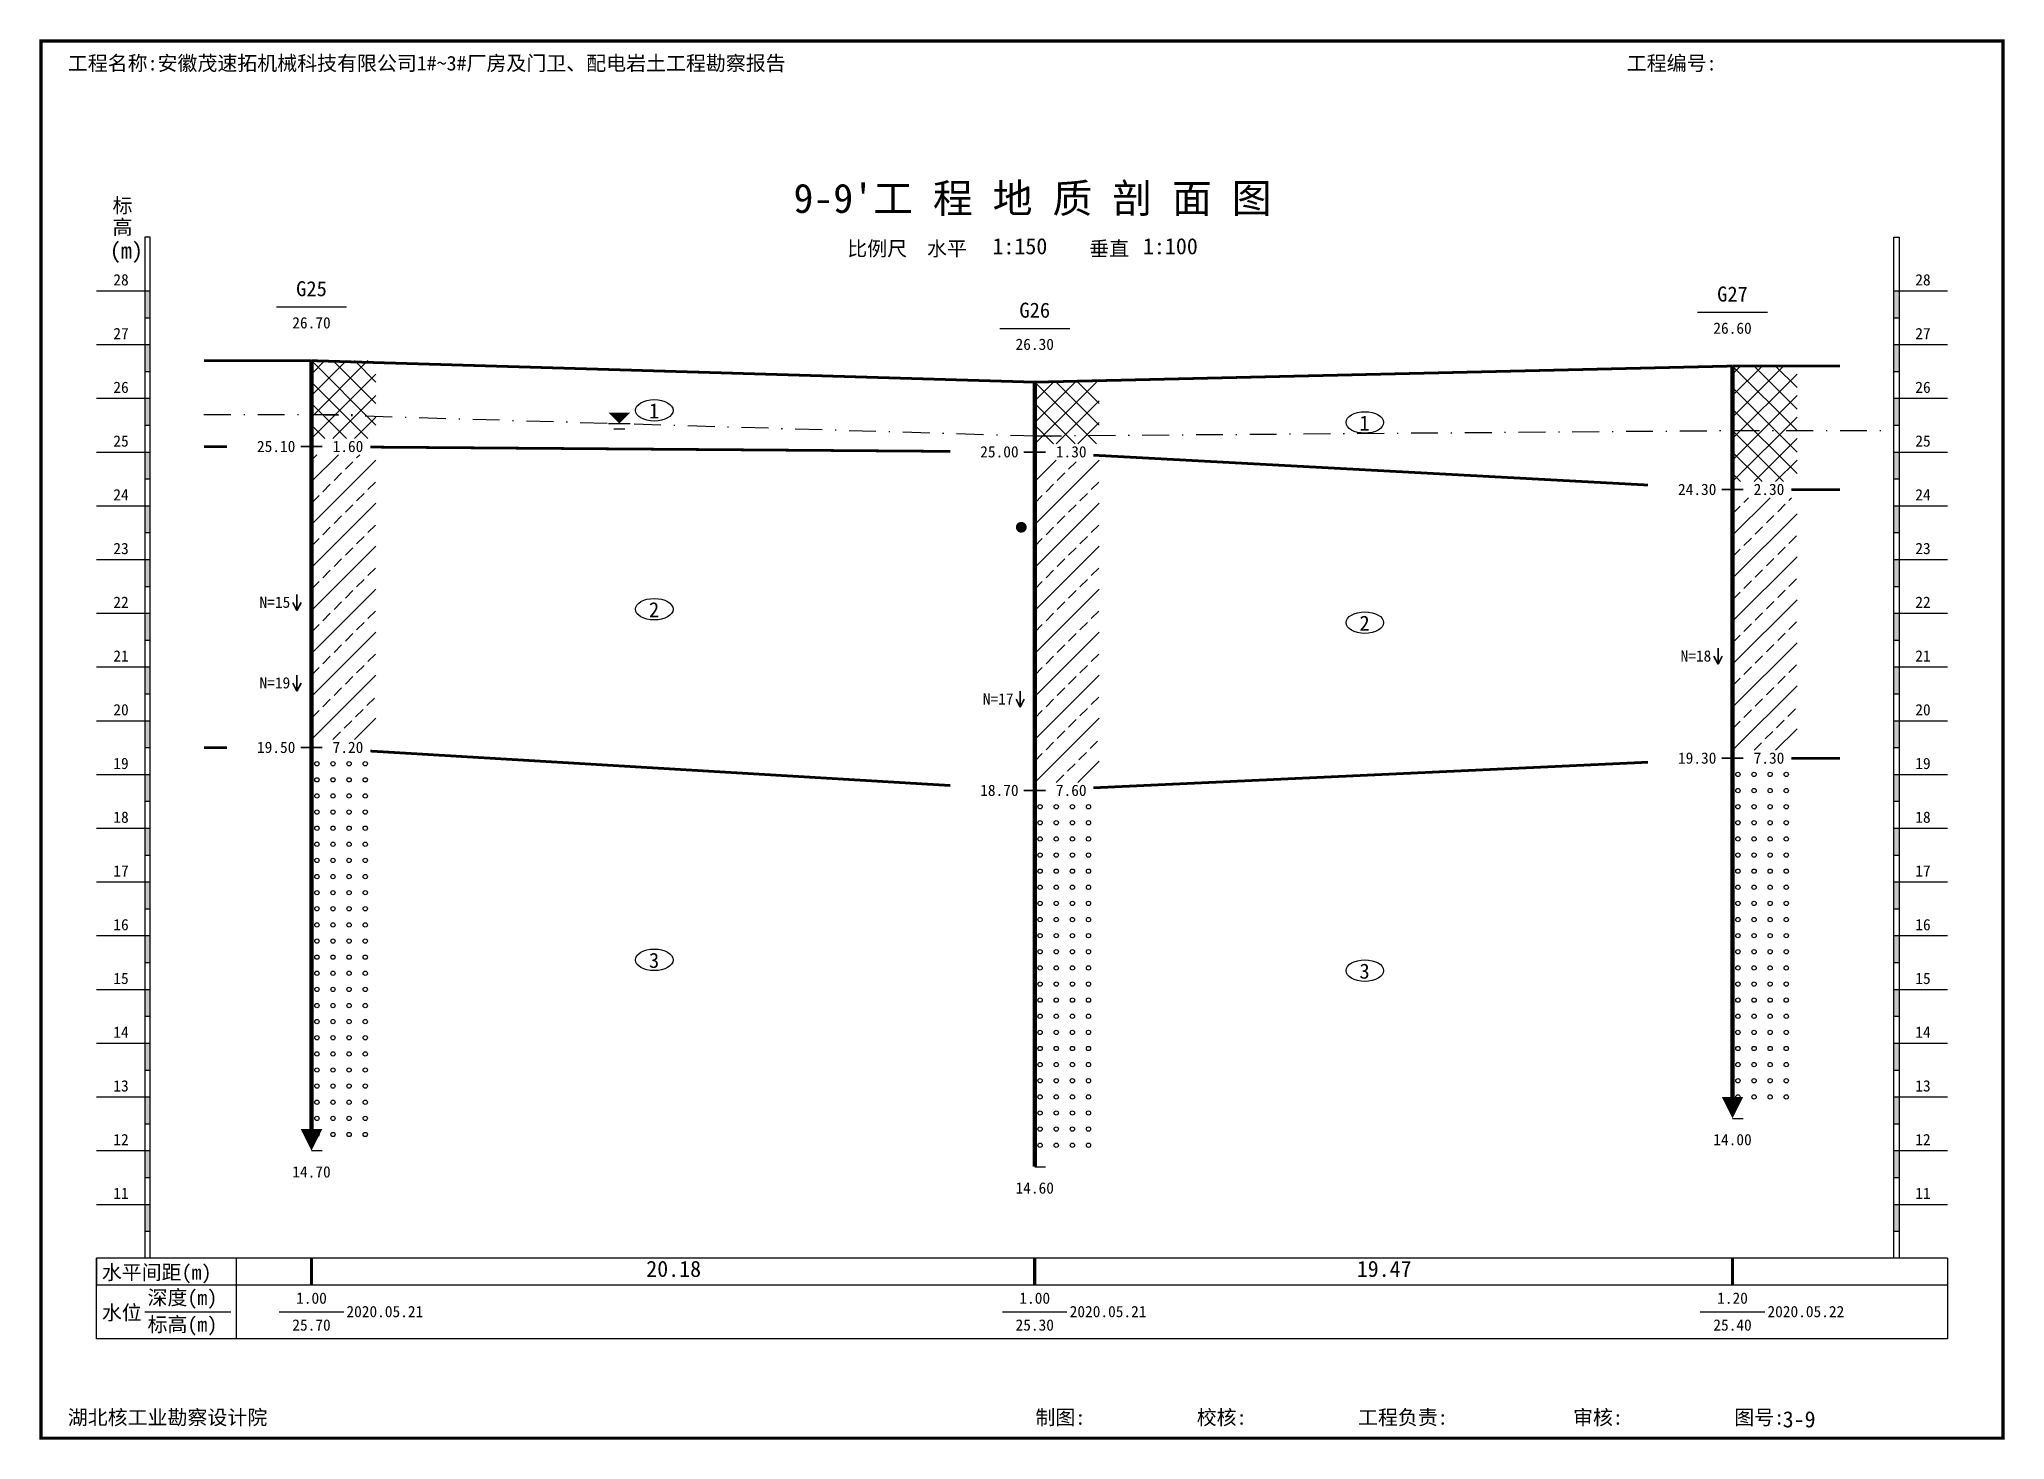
# Model space of a CAD drawing. Extents: x 2025205 to 2402328, y -557483 to 329036.
# Drawn here: x 2363283 to 2366939, y 274556 to 277162 of the extents above; entities that cross this region are included whole.
import ezdxf
from ezdxf.enums import TextEntityAlignment as Align

# ---------------------------------------------------------------- set-up
doc = ezdxf.new("R2010")
doc.units = 0
doc.header["$LTSCALE"] = 1500
doc.header["$MEASUREMENT"] = 0
for name, color, linetype in [('1', 7, 'Continuous'), ('10', 7, 'Continuous'), ('3', 4, 'Continuous')]:
    doc.layers.add(name, color=color, linetype=linetype)
doc.layers.add('2', color=7, linetype='Continuous', lineweight=35, true_color=0x555555)
doc.styles.add('黑体', font='simhei.ttf', dxfattribs={"width": 0.6})

msp = doc.modelspace()

# ---------------------------------------------------------------- texts
at = {"layer": '1', "style": '黑体'}
for s, height, p in [('工程名称:安徽茂速拓机械科技有限公司1#~3#厂房及门卫、配电岩土工程勘察报告', 27.2, (2363336.1, 277104.1)), ('工程编号:', 27.2, (2366236.1, 277104.1)), ('标', 27.2, (2363419.4, 276839.1)), ("9-9'工 程 地 质 剖 面 图", 54.4, (2364686.1, 276839.1)), ('高', 27.2, (2363419.4, 276799.1)), ('(m)', 30, (2363414.4, 276754.1)), ('比例尺  水平', 27.2, (2364786.1, 276759.1)), ('1:150', 30, (2365056.1, 276762.1)), ('垂直', 27.2, (2365236.1, 276759.1)), ('1:100', 30, (2365336.1, 276762.1)), ('28', 21, (2366772.8, 276704.1)), ('27', 21, (2366772.8, 276604.1)), ('26', 21, (2366772.8, 276504.1)), ('25', 21, (2366772.8, 276404.1)), ('24', 21, (2366772.8, 276304.1)), ('23', 21, (2366772.8, 276204.1)), ('22', 21, (2366772.8, 276104.1)), ('21', 21, (2366772.8, 276004.1)), ('20', 21, (2366772.8, 275904.1)), ('19', 21, (2366772.8, 275804.1)), ('18', 21, (2366772.8, 275704.1)), ('17', 21, (2366772.8, 275604.1)), ('16', 21, (2366772.8, 275504.1)), ('15', 21, (2366772.8, 275404.1)), ('14', 21, (2366772.8, 275304.1)), ('13', 21, (2366772.8, 275204.1)), ('12', 21, (2366772.8, 275104.1)), ('11', 21, (2366772.8, 275004.1)), ('水平间距(m)', 27.2, (2363399.4, 274854.1)), ('20.18', 30, (2364412.1, 274859.1)), ('19.47', 30, (2365733.8, 274859.1)), ('深度(m)', 27.2, (2363484.4, 274807.1)), ('水位', 27.2, (2363399.4, 274779.1)), ('标高(m)', 27.2, (2363484.4, 274757.1)), ('2020.05.21', 21, (2363854.4, 274784.1)), ('2020.05.21', 21, (2365199.8, 274784.1)), ('2020.05.22', 21, (2366497.8, 274784.1)), ('湖北核工业勘察设计院', 27.2, (2363336.1, 274584.1)), ('制图:', 27.2, (2365136.1, 274584.1)), ('校核:', 27.2, (2365436.1, 274584.1)), ('工程负责:', 27.2, (2365736.1, 274584.1)), ('审核:', 27.2, (2366136.1, 274584.1)), ('图号:', 27.2, (2366436.1, 274584.1)), ('3-9', 30, (2366526.1, 274579.1))]:
    msp.add_text(s, height=height, dxfattribs=at).set_placement(p)
for s, p in [('28', (2363449.4, 276704.1)), ('27', (2363449.4, 276604.1)), ('26', (2363449.4, 276504.1)), ('25', (2363449.4, 276404.1)), ('24', (2363449.4, 276304.1)), ('23', (2363449.4, 276204.1)), ('22', (2363449.4, 276104.1)), ('21', (2363449.4, 276004.1)), ('20', (2363449.4, 275904.1)), ('19', (2363449.4, 275804.1)), ('18', (2363449.4, 275704.1)), ('17', (2363449.4, 275604.1)), ('16', (2363449.4, 275504.1)), ('15', (2363449.4, 275404.1)), ('14', (2363449.4, 275304.1)), ('13', (2363449.4, 275204.1)), ('12', (2363449.4, 275104.1)), ('11', (2363449.4, 275004.1))]:
    msp.add_text(s, height=21, dxfattribs=at).set_placement(p, align=Align.RIGHT)
for s, height, p in [('G25', 28, (2363789.4, 276684.1)), ('G27', 28, (2366432.8, 276674.1)), ('G26', 28, (2365134.8, 276644.1)), ('26.70', 21, (2363789.4, 276624.1)), ('26.60', 21, (2366432.8, 276614.1)), ('26.30', 21, (2365134.8, 276584.1)), ('14.00', 21, (2366432.8, 275104.1)), ('14.70', 21, (2363789.4, 275044.1)), ('14.60', 21, (2365134.8, 275014.1)), ('1.00', 21, (2363789.4, 274809.1)), ('1.00', 21, (2365134.8, 274809.1)), ('1.20', 21, (2366432.8, 274809.1)), ('25.70', 21, (2363789.4, 274759.1)), ('25.30', 21, (2365134.8, 274759.1)), ('25.40', 21, (2366432.8, 274759.1))]:
    msp.add_text(s, height=height, dxfattribs=at).set_placement(p, align=Align.CENTER)
at = {"layer": '2', "style": '黑体'}
for s, p in [('25.10', (2363759.4, 276394.1)), ('25.00', (2365104.8, 276384.1)), ('24.30', (2366402.8, 276314.1)), ('N=15', (2363749.9, 276104.1)), ('N=18', (2366393.3, 276004.1)), ('N=19', (2363749.9, 275954.1)), ('N=17', (2365095.3, 275924.1)), ('19.50', (2363759.4, 275834.1)), ('19.30', (2366402.8, 275814.1)), ('18.70', (2365104.8, 275754.1))]:
    msp.add_text(s, height=21, dxfattribs=at).set_placement(p, align=Align.RIGHT)
for s, p in [(' 1.60', (2363814.4, 276394.1)), (' 1.30', (2365159.8, 276384.1)), (' 2.30', (2366457.8, 276314.1)), (' 7.20', (2363814.4, 275834.1)), (' 7.30', (2366457.8, 275814.1)), (' 7.60', (2365159.8, 275754.1))]:
    msp.add_text(s, height=21, dxfattribs=at).set_placement(p)
at = {"layer": '3', "style": '黑体'}
for s, p in [('1', (2364417.1, 276456.6)), ('1', (2365738.8, 276434.1)), ('2', (2364417.1, 276086.6)), ('2', (2365738.8, 276061.6)), ('3', (2364417.1, 275434.1)), ('3', (2365738.8, 275414.1))]:
    msp.add_text(s, height=28, dxfattribs=at).set_placement(p)

# ---------------------------------------------------------------- linework, layer by layer
for p, q in [((2363789.4, 276459.1), (2363894.4, 276564.1)), ((2363789.4, 276499.1), (2363854.4, 276564.1)), ((2363789.4, 276539.1), (2363814.4, 276564.1)), ((2363789.4, 276564.1), (2363909.4, 276444.1)), ((2363829.4, 276564.1), (2363909.4, 276484.1)), ((2363869.4, 276564.1), (2363909.4, 276524.1)), ((2366432.8, 276459.1), (2366527.8, 276554.1)), ((2366432.8, 276499.1), (2366487.8, 276554.1)), ((2366432.8, 276539.1), (2366447.8, 276554.1)), ((2366432.8, 276554.1), (2366552.8, 276434.1)), ((2366472.8, 276554.1), (2366552.8, 276474.1)), ((2366512.8, 276554.1), (2366552.8, 276514.1)), ((2363789.4, 276419.1), (2363909.4, 276539.1)), ((2363789.4, 276524.1), (2363894.4, 276419.1)), ((2365134.8, 276409.1), (2365249.8, 276524.1)), ((2365134.8, 276449.1), (2365209.8, 276524.1)), ((2365134.8, 276489.1), (2365169.8, 276524.1)), ((2365134.8, 276524.1), (2365249.8, 276409.1)), ((2365174.8, 276524.1), (2365254.8, 276444.1)), ((2365214.8, 276524.1), (2365254.8, 276484.1)), ((2366432.8, 276419.1), (2366552.8, 276539.1)), ((2366432.8, 276514.1), (2366552.8, 276394.1)), ((2363789.4, 276484.1), (2363854.4, 276419.1)), ((2363829.4, 276419.1), (2363909.4, 276499.1)), ((2365134.8, 276484.1), (2365209.8, 276409.1)), ((2365174.8, 276409.1), (2365254.8, 276489.1)), ((2366432.8, 276379.1), (2366552.8, 276499.1)), ((2366432.8, 276474.1), (2366552.8, 276354.1)), ((2363789.4, 276444.1), (2363814.4, 276419.1)), ((2363869.4, 276419.1), (2363909.4, 276459.1)), ((2365134.8, 276444.1), (2365169.8, 276409.1)), ((2365214.8, 276409.1), (2365254.8, 276449.1)), ((2366432.8, 276339.1), (2366552.8, 276459.1)), ((2366432.8, 276434.1), (2366527.8, 276339.1)), ((2366432.8, 276394.1), (2366487.8, 276339.1)), ((2366472.8, 276339.1), (2366552.8, 276419.1)), ((2363789.4, 276379.1), (2363799.4, 276389.1)), ((2363789.4, 276339.1), (2363839.4, 276389.1)), ((2363789.4, 276259.1), (2363909.4, 276379.1)), ((2363852.4, 276362.1), (2363866.4, 276376.1)), ((2363873.4, 276383.1), (2363879.4, 276389.1)), ((2365134.8, 276259.1), (2365254.8, 276379.1)), ((2365134.8, 276339.1), (2365174.8, 276379.1)), ((2365197.8, 276362.1), (2365211.8, 276376.1)), ((2366512.8, 276339.1), (2366552.8, 276379.1)), ((2363810.4, 276320.1), (2363824.4, 276334.1)), ((2363831.4, 276341.1), (2363845.4, 276355.1)), ((2363894.4, 276324.1), (2363908.4, 276338.1)), ((2365155.8, 276320.1), (2365169.8, 276334.1)), ((2365176.8, 276341.1), (2365190.8, 276355.1)), ((2365239.8, 276324.1), (2365253.8, 276338.1)), ((2366432.8, 276354.1), (2366447.8, 276339.1)), ((2363789.4, 276299.1), (2363803.4, 276313.1)), ((2363789.4, 276179.1), (2363909.4, 276299.1)), ((2363852.4, 276282.1), (2363866.4, 276296.1)), ((2363873.4, 276303.1), (2363887.4, 276317.1)), ((2365134.8, 276299.1), (2365148.8, 276313.1)), ((2365134.8, 276179.1), (2365254.8, 276299.1)), ((2365197.8, 276282.1), (2365211.8, 276296.1)), ((2365218.8, 276303.1), (2365232.8, 276317.1)), ((2366432.8, 276239.1), (2366502.8, 276309.1)), ((2366432.8, 276279.1), (2366446.8, 276293.1)), ((2366453.8, 276300.1), (2366462.8, 276309.1)), ((2366516.8, 276283.1), (2366530.8, 276297.1)), ((2366537.8, 276304.1), (2366542.8, 276309.1)), ((2363810.4, 276240.1), (2363824.4, 276254.1)), ((2363831.4, 276261.1), (2363845.4, 276275.1)), ((2363894.4, 276244.1), (2363908.4, 276258.1)), ((2365155.8, 276240.1), (2365169.8, 276254.1)), ((2365176.8, 276261.1), (2365190.8, 276275.1)), ((2365239.8, 276244.1), (2365253.8, 276258.1)), ((2366432.8, 276159.1), (2366552.8, 276279.1)), ((2366474.8, 276241.1), (2366488.8, 276255.1)), ((2366495.8, 276262.1), (2366509.8, 276276.1)), ((2363789.4, 276219.1), (2363803.4, 276233.1)), ((2363789.4, 276099.1), (2363909.4, 276219.1)), ((2363852.4, 276202.1), (2363866.4, 276216.1)), ((2363873.4, 276223.1), (2363887.4, 276237.1)), ((2365134.8, 276219.1), (2365148.8, 276233.1)), ((2365134.8, 276099.1), (2365254.8, 276219.1)), ((2365197.8, 276202.1), (2365211.8, 276216.1)), ((2365218.8, 276223.1), (2365232.8, 276237.1)), ((2366432.8, 276199.1), (2366446.8, 276213.1)), ((2366453.8, 276220.1), (2366467.8, 276234.1)), ((2366516.8, 276203.1), (2366530.8, 276217.1)), ((2366537.8, 276224.1), (2366551.8, 276238.1)), ((2363831.4, 276181.1), (2363845.4, 276195.1)), ((2363894.4, 276164.1), (2363908.4, 276178.1)), ((2365176.8, 276181.1), (2365190.8, 276195.1)), ((2365239.8, 276164.1), (2365253.8, 276178.1)), ((2366432.8, 276079.1), (2366552.8, 276199.1)), ((2366474.8, 276161.1), (2366488.8, 276175.1)), ((2366495.8, 276182.1), (2366509.8, 276196.1)), ((2363789.4, 276139.1), (2363803.4, 276153.1)), ((2363789.4, 276019.1), (2363909.4, 276139.1)), ((2363810.4, 276160.1), (2363824.4, 276174.1)), ((2363873.4, 276143.1), (2363887.4, 276157.1)), ((2365134.8, 276139.1), (2365148.8, 276153.1)), ((2365134.8, 276019.1), (2365254.8, 276139.1)), ((2365155.8, 276160.1), (2365169.8, 276174.1)), ((2365218.8, 276143.1), (2365232.8, 276157.1)), ((2366453.8, 276140.1), (2366467.8, 276154.1)), ((2366537.8, 276144.1), (2366551.8, 276158.1)), ((2363831.4, 276101.1), (2363845.4, 276115.1)), ((2363852.4, 276122.1), (2363866.4, 276136.1)), ((2365176.8, 276101.1), (2365190.8, 276115.1)), ((2365197.8, 276122.1), (2365211.8, 276136.1)), ((2366432.8, 276119.1), (2366446.8, 276133.1)), ((2366432.8, 275999.1), (2366552.8, 276119.1)), ((2366495.8, 276102.1), (2366509.8, 276116.1)), ((2366516.8, 276123.1), (2366530.8, 276137.1)), ((2363789.4, 276059.1), (2363803.4, 276073.1)), ((2363810.4, 276080.1), (2363824.4, 276094.1)), ((2363873.4, 276063.1), (2363887.4, 276077.1)), ((2363894.4, 276084.1), (2363908.4, 276098.1)), ((2365134.8, 276059.1), (2365148.8, 276073.1)), ((2365155.8, 276080.1), (2365169.8, 276094.1)), ((2365218.8, 276063.1), (2365232.8, 276077.1)), ((2365239.8, 276084.1), (2365253.8, 276098.1)), ((2366453.8, 276060.1), (2366467.8, 276074.1)), ((2366474.8, 276081.1), (2366488.8, 276095.1)), ((2366537.8, 276064.1), (2366551.8, 276078.1)), ((2363789.4, 275939.1), (2363909.4, 276059.1)), ((2363831.4, 276021.1), (2363845.4, 276035.1)), ((2363852.4, 276042.1), (2363866.4, 276056.1)), ((2365134.8, 275939.1), (2365254.8, 276059.1)), ((2365176.8, 276021.1), (2365190.8, 276035.1)), ((2365197.8, 276042.1), (2365211.8, 276056.1)), ((2366432.8, 276039.1), (2366446.8, 276053.1)), ((2366432.8, 275919.1), (2366552.8, 276039.1)), ((2366495.8, 276022.1), (2366509.8, 276036.1)), ((2366516.8, 276043.1), (2366530.8, 276057.1)), ((2363789.4, 275979.1), (2363803.4, 275993.1)), ((2363810.4, 276000.1), (2363824.4, 276014.1)), ((2363873.4, 275983.1), (2363887.4, 275997.1)), ((2363894.4, 276004.1), (2363908.4, 276018.1)), ((2365134.8, 275979.1), (2365148.8, 275993.1)), ((2365155.8, 276000.1), (2365169.8, 276014.1)), ((2365218.8, 275983.1), (2365232.8, 275997.1)), ((2365239.8, 276004.1), (2365253.8, 276018.1)), ((2366453.8, 275980.1), (2366467.8, 275994.1)), ((2366474.8, 276001.1), (2366488.8, 276015.1)), ((2366537.8, 275984.1), (2366551.8, 275998.1)), ((2363789.4, 275859.1), (2363909.4, 275979.1)), ((2363831.4, 275941.1), (2363845.4, 275955.1)), ((2363852.4, 275962.1), (2363866.4, 275976.1)), ((2365134.8, 275859.1), (2365254.8, 275979.1)), ((2365176.8, 275941.1), (2365190.8, 275955.1)), ((2365197.8, 275962.1), (2365211.8, 275976.1)), ((2366432.8, 275959.1), (2366446.8, 275973.1)), ((2366432.8, 275839.1), (2366552.8, 275959.1)), ((2366495.8, 275942.1), (2366509.8, 275956.1)), ((2366516.8, 275963.1), (2366530.8, 275977.1)), ((2363810.4, 275920.1), (2363824.4, 275934.1)), ((2363892.4, 275922.1), (2363906.4, 275936.1)), ((2365155.8, 275920.1), (2365169.8, 275934.1)), ((2365239.8, 275924.1), (2365253.8, 275938.1)), ((2366474.8, 275921.1), (2366488.8, 275935.1)), ((2363789.4, 275899.1), (2363803.4, 275913.1)), ((2363850.4, 275880.1), (2363864.4, 275894.1)), ((2363869.4, 275859.1), (2363909.4, 275899.1)), ((2363871.4, 275901.1), (2363885.4, 275915.1)), ((2365134.8, 275899.1), (2365148.8, 275913.1)), ((2365134.8, 275779.1), (2365254.8, 275899.1)), ((2365197.8, 275882.1), (2365211.8, 275896.1)), ((2365218.8, 275903.1), (2365232.8, 275917.1)), ((2366432.8, 275879.1), (2366446.8, 275893.1)), ((2366453.8, 275900.1), (2366467.8, 275914.1)), ((2366514.8, 275881.1), (2366528.8, 275895.1)), ((2366535.8, 275902.1), (2366549.8, 275916.1)), ((2363829.4, 275859.1), (2363843.4, 275873.1)), ((2365155.8, 275840.1), (2365169.8, 275854.1)), ((2365176.8, 275861.1), (2365190.8, 275875.1)), ((2365237.8, 275842.1), (2365251.8, 275856.1)), ((2366472.8, 275839.1), (2366486.8, 275853.1)), ((2366493.8, 275860.1), (2366507.8, 275874.1)), ((2366512.8, 275839.1), (2366552.8, 275879.1)), ((2365134.8, 275819.1), (2365148.8, 275833.1)), ((2365195.8, 275800.1), (2365209.8, 275814.1)), ((2365214.8, 275779.1), (2365254.8, 275819.1)), ((2365216.8, 275821.1), (2365230.8, 275835.1)), ((2365174.8, 275779.1), (2365188.8, 275793.1))]:
    msp.add_line(p, q)
for centre in [(2363799.4, 275814.1), (2363829.4, 275814.1), (2363859.4, 275814.1), (2363889.4, 275814.1), (2363799.4, 275784.1), (2363829.4, 275784.1), (2363859.4, 275784.1), (2363889.4, 275784.1), (2366442.8, 275794.1), (2366472.8, 275794.1), (2366502.8, 275794.1), (2366532.8, 275794.1), (2363799.4, 275754.1), (2363829.4, 275754.1), (2363859.4, 275754.1), (2363889.4, 275754.1), (2365144.8, 275734.1), (2365174.8, 275734.1), (2365204.8, 275734.1), (2365234.8, 275734.1), (2366442.8, 275764.1), (2366442.8, 275734.1), (2366472.8, 275764.1), (2366472.8, 275734.1), (2366502.8, 275764.1), (2366502.8, 275734.1), (2366532.8, 275764.1), (2366532.8, 275734.1), (2363799.4, 275724.1), (2363829.4, 275724.1), (2363859.4, 275724.1), (2363889.4, 275724.1), (2365144.8, 275704.1), (2365174.8, 275704.1), (2365204.8, 275704.1), (2365234.8, 275704.1), (2366442.8, 275704.1), (2366472.8, 275704.1), (2366502.8, 275704.1), (2366532.8, 275704.1), (2363799.4, 275694.1), (2363799.4, 275664.1), (2363829.4, 275694.1), (2363829.4, 275664.1), (2363859.4, 275694.1), (2363859.4, 275664.1), (2363889.4, 275694.1), (2363889.4, 275664.1), (2365144.8, 275674.1), (2365174.8, 275674.1), (2365204.8, 275674.1), (2365234.8, 275674.1), (2366442.8, 275674.1), (2366472.8, 275674.1), (2366502.8, 275674.1), (2366532.8, 275674.1), (2363799.4, 275634.1), (2363829.4, 275634.1), (2363859.4, 275634.1), (2363889.4, 275634.1), (2365144.8, 275644.1), (2365174.8, 275644.1), (2365204.8, 275644.1), (2365234.8, 275644.1), (2366442.8, 275644.1), (2366472.8, 275644.1), (2366502.8, 275644.1), (2366532.8, 275644.1), (2363799.4, 275604.1), (2363829.4, 275604.1), (2363859.4, 275604.1), (2363889.4, 275604.1), (2365144.8, 275614.1), (2365174.8, 275614.1), (2365204.8, 275614.1), (2365234.8, 275614.1), (2366442.8, 275614.1), (2366472.8, 275614.1), (2366502.8, 275614.1), (2366532.8, 275614.1), (2363799.4, 275574.1), (2363829.4, 275574.1), (2363859.4, 275574.1), (2363889.4, 275574.1), (2365144.8, 275584.1), (2365144.8, 275554.1), (2365174.8, 275584.1), (2365174.8, 275554.1), (2365204.8, 275584.1), (2365204.8, 275554.1), (2365234.8, 275584.1), (2365234.8, 275554.1), (2366442.8, 275584.1), (2366442.8, 275554.1), (2366472.8, 275584.1), (2366472.8, 275554.1), (2366502.8, 275584.1), (2366502.8, 275554.1), (2366532.8, 275584.1), (2366532.8, 275554.1), (2363799.4, 275544.1), (2363799.4, 275514.1), (2363829.4, 275544.1), (2363829.4, 275514.1), (2363859.4, 275544.1), (2363859.4, 275514.1), (2363889.4, 275544.1), (2363889.4, 275514.1), (2365144.8, 275524.1), (2365174.8, 275524.1), (2365204.8, 275524.1), (2365234.8, 275524.1), (2366442.8, 275524.1), (2366472.8, 275524.1), (2366502.8, 275524.1), (2366532.8, 275524.1), (2363799.4, 275484.1), (2363829.4, 275484.1), (2363859.4, 275484.1), (2363889.4, 275484.1), (2365144.8, 275494.1), (2365174.8, 275494.1), (2365204.8, 275494.1), (2365234.8, 275494.1), (2366442.8, 275494.1), (2366472.8, 275494.1), (2366502.8, 275494.1), (2366532.8, 275494.1), (2363799.4, 275454.1), (2363829.4, 275454.1), (2363859.4, 275454.1), (2363889.4, 275454.1), (2365144.8, 275464.1), (2365174.8, 275464.1), (2365204.8, 275464.1), (2365234.8, 275464.1), (2366442.8, 275464.1), (2366472.8, 275464.1), (2366502.8, 275464.1), (2366532.8, 275464.1), (2363799.4, 275424.1), (2363829.4, 275424.1), (2363859.4, 275424.1), (2363889.4, 275424.1), (2365144.8, 275434.1), (2365144.8, 275404.1), (2365174.8, 275434.1), (2365174.8, 275404.1), (2365204.8, 275434.1), (2365204.8, 275404.1), (2365234.8, 275434.1), (2365234.8, 275404.1), (2366442.8, 275434.1), (2366442.8, 275404.1), (2366472.8, 275434.1), (2366472.8, 275404.1), (2366502.8, 275434.1), (2366502.8, 275404.1), (2366532.8, 275434.1), (2366532.8, 275404.1), (2363799.4, 275394.1), (2363829.4, 275394.1), (2363859.4, 275394.1), (2363889.4, 275394.1), (2365144.8, 275374.1), (2365174.8, 275374.1), (2365204.8, 275374.1), (2365234.8, 275374.1), (2366442.8, 275374.1), (2366472.8, 275374.1), (2366502.8, 275374.1), (2366532.8, 275374.1), (2363799.4, 275364.1), (2363799.4, 275334.1), (2363829.4, 275364.1), (2363829.4, 275334.1), (2363859.4, 275364.1), (2363859.4, 275334.1), (2363889.4, 275364.1), (2363889.4, 275334.1), (2365144.8, 275344.1), (2365174.8, 275344.1), (2365204.8, 275344.1), (2365234.8, 275344.1), (2366442.8, 275344.1), (2366472.8, 275344.1), (2366502.8, 275344.1), (2366532.8, 275344.1), (2363799.4, 275304.1), (2363829.4, 275304.1), (2363859.4, 275304.1), (2363889.4, 275304.1), (2365144.8, 275314.1), (2365174.8, 275314.1), (2365204.8, 275314.1), (2365234.8, 275314.1), (2366442.8, 275314.1), (2366472.8, 275314.1), (2366502.8, 275314.1), (2366532.8, 275314.1), (2363799.4, 275274.1), (2363829.4, 275274.1), (2363859.4, 275274.1), (2363889.4, 275274.1), (2365144.8, 275284.1), (2365174.8, 275284.1), (2365204.8, 275284.1), (2365234.8, 275284.1), (2366442.8, 275284.1), (2366472.8, 275284.1), (2366502.8, 275284.1), (2366532.8, 275284.1), (2363799.4, 275244.1), (2363829.4, 275244.1), (2363859.4, 275244.1), (2363889.4, 275244.1), (2365144.8, 275254.1), (2365144.8, 275224.1), (2365174.8, 275254.1), (2365174.8, 275224.1), (2365204.8, 275254.1), (2365204.8, 275224.1), (2365234.8, 275254.1), (2365234.8, 275224.1), (2366442.8, 275254.1), (2366442.8, 275224.1), (2366472.8, 275254.1), (2366472.8, 275224.1), (2366502.8, 275254.1), (2366502.8, 275224.1), (2366532.8, 275254.1), (2366532.8, 275224.1), (2363799.4, 275214.1), (2363799.4, 275184.1), (2363829.4, 275214.1), (2363829.4, 275184.1), (2363859.4, 275214.1), (2363859.4, 275184.1), (2363889.4, 275214.1), (2363889.4, 275184.1), (2365144.8, 275194.1), (2365174.8, 275194.1), (2365204.8, 275194.1), (2365234.8, 275194.1), (2366442.8, 275194.1), (2366472.8, 275194.1), (2366502.8, 275194.1), (2366532.8, 275194.1), (2363799.4, 275154.1), (2363829.4, 275154.1), (2363859.4, 275154.1), (2363889.4, 275154.1), (2365144.8, 275164.1), (2365174.8, 275164.1), (2365204.8, 275164.1), (2365234.8, 275164.1), (2363799.4, 275124.1), (2363829.4, 275124.1), (2363859.4, 275124.1), (2363889.4, 275124.1), (2365144.8, 275134.1), (2365174.8, 275134.1), (2365204.8, 275134.1), (2365234.8, 275134.1), (2365144.8, 275104.1), (2365174.8, 275104.1), (2365204.8, 275104.1), (2365234.8, 275104.1)]:
    msp.add_circle(centre, 4)
at = {"layer": '1'}
for p, q in [((2363489.4, 276794.1), (2363479.4, 276794.1)), ((2363479.4, 276794.1), (2363479.4, 274894.1)), ((2363489.4, 274894.1), (2363489.4, 276794.1)), ((2366732.8, 274894.1), (2366732.8, 276794.1)), ((2366732.8, 276794.1), (2366742.8, 276794.1)), ((2366742.8, 276794.1), (2366742.8, 274894.1)), ((2363389.4, 276694.1), (2363489.4, 276694.1)), ((2366732.8, 276694.1), (2366832.8, 276694.1)), ((2363724.4, 276664.1), (2363854.4, 276664.1)), ((2366367.8, 276654.1), (2366497.8, 276654.1)), ((2363479.4, 276644.1), (2363489.4, 276644.1)), ((2365069.8, 276624.1), (2365199.8, 276624.1)), ((2366732.8, 276644.1), (2366742.8, 276644.1)), ((2363389.4, 276594.1), (2363489.4, 276594.1)), ((2366732.8, 276594.1), (2366832.8, 276594.1)), ((2363479.4, 276544.1), (2363489.4, 276544.1)), ((2366732.8, 276544.1), (2366742.8, 276544.1)), ((2363389.4, 276494.1), (2363489.4, 276494.1)), ((2366732.8, 276494.1), (2366832.8, 276494.1)), ((2363479.4, 276444.1), (2363489.4, 276444.1)), ((2366732.8, 276444.1), (2366742.8, 276444.1)), ((2363389.4, 276394.1), (2363489.4, 276394.1)), ((2366732.8, 276394.1), (2366832.8, 276394.1)), ((2363479.4, 276344.1), (2363489.4, 276344.1)), ((2366732.8, 276344.1), (2366742.8, 276344.1)), ((2363389.4, 276294.1), (2363489.4, 276294.1)), ((2366732.8, 276294.1), (2366832.8, 276294.1)), ((2363479.4, 276244.1), (2363489.4, 276244.1)), ((2366732.8, 276244.1), (2366742.8, 276244.1)), ((2363389.4, 276194.1), (2363489.4, 276194.1)), ((2366732.8, 276194.1), (2366832.8, 276194.1)), ((2363479.4, 276144.1), (2363489.4, 276144.1)), ((2366732.8, 276144.1), (2366742.8, 276144.1)), ((2363389.4, 276094.1), (2363489.4, 276094.1)), ((2366732.8, 276094.1), (2366832.8, 276094.1)), ((2363479.4, 276044.1), (2363489.4, 276044.1)), ((2366732.8, 276044.1), (2366742.8, 276044.1)), ((2363389.4, 275994.1), (2363489.4, 275994.1)), ((2366732.8, 275994.1), (2366832.8, 275994.1)), ((2363479.4, 275944.1), (2363489.4, 275944.1)), ((2366732.8, 275944.1), (2366742.8, 275944.1)), ((2363389.4, 275894.1), (2363489.4, 275894.1)), ((2366732.8, 275894.1), (2366832.8, 275894.1)), ((2363479.4, 275844.1), (2363489.4, 275844.1)), ((2366732.8, 275844.1), (2366742.8, 275844.1)), ((2363389.4, 275794.1), (2363489.4, 275794.1)), ((2366732.8, 275794.1), (2366832.8, 275794.1)), ((2363479.4, 275744.1), (2363489.4, 275744.1)), ((2366732.8, 275744.1), (2366742.8, 275744.1)), ((2363389.4, 275694.1), (2363489.4, 275694.1)), ((2366732.8, 275694.1), (2366832.8, 275694.1)), ((2363479.4, 275644.1), (2363489.4, 275644.1)), ((2366732.8, 275644.1), (2366742.8, 275644.1)), ((2363389.4, 275594.1), (2363489.4, 275594.1)), ((2366732.8, 275594.1), (2366832.8, 275594.1)), ((2363479.4, 275544.1), (2363489.4, 275544.1)), ((2366732.8, 275544.1), (2366742.8, 275544.1)), ((2363389.4, 275494.1), (2363489.4, 275494.1)), ((2366732.8, 275494.1), (2366832.8, 275494.1)), ((2363479.4, 275444.1), (2363489.4, 275444.1)), ((2366732.8, 275444.1), (2366742.8, 275444.1)), ((2363389.4, 275394.1), (2363489.4, 275394.1)), ((2366732.8, 275394.1), (2366832.8, 275394.1)), ((2363479.4, 275344.1), (2363489.4, 275344.1)), ((2366732.8, 275344.1), (2366742.8, 275344.1)), ((2363389.4, 275294.1), (2363489.4, 275294.1)), ((2366732.8, 275294.1), (2366832.8, 275294.1)), ((2363479.4, 275244.1), (2363489.4, 275244.1)), ((2366732.8, 275244.1), (2366742.8, 275244.1)), ((2363389.4, 275194.1), (2363489.4, 275194.1)), ((2366732.8, 275194.1), (2366832.8, 275194.1)), ((2366432.8, 275154.1), (2366452.8, 275154.1)), ((2363479.4, 275144.1), (2363489.4, 275144.1)), ((2366732.8, 275144.1), (2366742.8, 275144.1)), ((2363389.4, 275094.1), (2363489.4, 275094.1)), ((2363789.4, 275094.1), (2363809.4, 275094.1)), ((2366732.8, 275094.1), (2366832.8, 275094.1)), ((2363479.4, 275044.1), (2363489.4, 275044.1)), ((2365134.8, 275064.1), (2365154.8, 275064.1)), ((2366732.8, 275044.1), (2366742.8, 275044.1)), ((2363389.4, 274994.1), (2363489.4, 274994.1)), ((2366732.8, 274994.1), (2366832.8, 274994.1)), ((2363479.4, 274944.1), (2363489.4, 274944.1)), ((2366732.8, 274944.1), (2366742.8, 274944.1)), ((2366832.8, 274894.1), (2363389.4, 274894.1)), ((2363389.4, 274894.1), (2363389.4, 274844.1)), ((2363389.4, 274744.1), (2363389.4, 274894.1)), ((2363649.4, 274894.1), (2363649.4, 274744.1)), ((2366832.8, 274894.1), (2366832.8, 274744.1)), ((2363389.4, 274844.1), (2366832.8, 274844.1)), ((2366832.8, 274844.1), (2366832.8, 274744.1)), ((2363479.4, 274794.1), (2363639.4, 274794.1)), ((2363729.4, 274794.1), (2363849.4, 274794.1)), ((2365074.8, 274794.1), (2365194.8, 274794.1)), ((2366372.8, 274794.1), (2366492.8, 274794.1)), ((2366832.8, 274744.1), (2363389.4, 274744.1))]:
    msp.add_line(p, q, dxfattribs=at)
for points, const_width in [([(2363286.1, 274559.1), (2366936.1, 274559.1), (2366936.1, 277159.1), (2363286.1, 277159.1), (2363286.1, 274559.1)], 6), ([(2363789.4, 276564.1), (2363789.4, 275134.1)], 8), ([(2366432.8, 276554.1), (2366432.8, 275194.1)], 8), ([(2365134.8, 276524.1), (2365134.8, 275064.1)], 8), ([(2363789.4, 274894.1), (2363789.4, 274844.1)], 6), ([(2365134.8, 274894.1), (2365134.8, 274844.1)], 6), ([(2366432.8, 274894.1), (2366432.8, 274844.1)], 6)]:
    msp.add_lwpolyline(points, dxfattribs=dict(at, const_width=const_width))
for points in [[(2363479.4, 276694.1), (2363489.4, 276694.1), (2363479.4, 276644.1), (2363489.4, 276644.1)], [(2366732.8, 276694.1), (2366742.8, 276694.1), (2366732.8, 276644.1), (2366742.8, 276644.1)], [(2363479.4, 276594.1), (2363489.4, 276594.1), (2363479.4, 276544.1), (2363489.4, 276544.1)], [(2366732.8, 276594.1), (2366742.8, 276594.1), (2366732.8, 276544.1), (2366742.8, 276544.1)], [(2363479.4, 276494.1), (2363489.4, 276494.1), (2363479.4, 276444.1), (2363489.4, 276444.1)], [(2366732.8, 276494.1), (2366742.8, 276494.1), (2366732.8, 276444.1), (2366742.8, 276444.1)], [(2363479.4, 276394.1), (2363489.4, 276394.1), (2363479.4, 276344.1), (2363489.4, 276344.1)], [(2366732.8, 276394.1), (2366742.8, 276394.1), (2366732.8, 276344.1), (2366742.8, 276344.1)], [(2363479.4, 276294.1), (2363489.4, 276294.1), (2363479.4, 276244.1), (2363489.4, 276244.1)], [(2366732.8, 276294.1), (2366742.8, 276294.1), (2366732.8, 276244.1), (2366742.8, 276244.1)], [(2363479.4, 276194.1), (2363489.4, 276194.1), (2363479.4, 276144.1), (2363489.4, 276144.1)], [(2366732.8, 276194.1), (2366742.8, 276194.1), (2366732.8, 276144.1), (2366742.8, 276144.1)], [(2363479.4, 276094.1), (2363489.4, 276094.1), (2363479.4, 276044.1), (2363489.4, 276044.1)], [(2366732.8, 276094.1), (2366742.8, 276094.1), (2366732.8, 276044.1), (2366742.8, 276044.1)], [(2363479.4, 275994.1), (2363489.4, 275994.1), (2363479.4, 275944.1), (2363489.4, 275944.1)], [(2366732.8, 275994.1), (2366742.8, 275994.1), (2366732.8, 275944.1), (2366742.8, 275944.1)], [(2363479.4, 275894.1), (2363489.4, 275894.1), (2363479.4, 275844.1), (2363489.4, 275844.1)], [(2366732.8, 275894.1), (2366742.8, 275894.1), (2366732.8, 275844.1), (2366742.8, 275844.1)], [(2363479.4, 275794.1), (2363489.4, 275794.1), (2363479.4, 275744.1), (2363489.4, 275744.1)], [(2366732.8, 275794.1), (2366742.8, 275794.1), (2366732.8, 275744.1), (2366742.8, 275744.1)], [(2363479.4, 275694.1), (2363489.4, 275694.1), (2363479.4, 275644.1), (2363489.4, 275644.1)], [(2366732.8, 275694.1), (2366742.8, 275694.1), (2366732.8, 275644.1), (2366742.8, 275644.1)], [(2363479.4, 275594.1), (2363489.4, 275594.1), (2363479.4, 275544.1), (2363489.4, 275544.1)], [(2366732.8, 275594.1), (2366742.8, 275594.1), (2366732.8, 275544.1), (2366742.8, 275544.1)], [(2363479.4, 275494.1), (2363489.4, 275494.1), (2363479.4, 275444.1), (2363489.4, 275444.1)], [(2366732.8, 275494.1), (2366742.8, 275494.1), (2366732.8, 275444.1), (2366742.8, 275444.1)], [(2363479.4, 275394.1), (2363489.4, 275394.1), (2363479.4, 275344.1), (2363489.4, 275344.1)], [(2366732.8, 275394.1), (2366742.8, 275394.1), (2366732.8, 275344.1), (2366742.8, 275344.1)], [(2363479.4, 275294.1), (2363489.4, 275294.1), (2363479.4, 275244.1), (2363489.4, 275244.1)], [(2366732.8, 275294.1), (2366742.8, 275294.1), (2366732.8, 275244.1), (2366742.8, 275244.1)], [(2363479.4, 275194.1), (2363489.4, 275194.1), (2363479.4, 275144.1), (2363489.4, 275144.1)], [(2366412.8, 275194.1), (2366452.8, 275194.1), (2366432.8, 275154.1)], [(2366732.8, 275194.1), (2366742.8, 275194.1), (2366732.8, 275144.1), (2366742.8, 275144.1)], [(2363769.4, 275134.1), (2363809.4, 275134.1), (2363789.4, 275094.1)], [(2363479.4, 275094.1), (2363489.4, 275094.1), (2363479.4, 275044.1), (2363489.4, 275044.1)], [(2366732.8, 275094.1), (2366742.8, 275094.1), (2366732.8, 275044.1), (2366742.8, 275044.1)], [(2363479.4, 274994.1), (2363489.4, 274994.1), (2363479.4, 274944.1), (2363489.4, 274944.1)], [(2366732.8, 274994.1), (2366742.8, 274994.1), (2366732.8, 274944.1), (2366742.8, 274944.1)]]:
    msp.add_solid(points, dxfattribs=at)
at = {"layer": '10'}
for p, q in [((2363589.4, 276464.1), (2363639.4, 276464.1)), ((2363663.4, 276464.1), (2363665.4, 276464.1)), ((2363689.4, 276464.1), (2363739.4, 276464.1)), ((2363763.4, 276464.1), (2363765.4, 276464.1)), ((2363789.4, 276464.1), (2363839.4, 276464.1)), ((2363789.4, 276464.1), (2363839.4, 276462.6)), ((2363863.4, 276464.1), (2363865.4, 276464.1)), ((2363863.4, 276461.9), (2363865.4, 276461.9)), ((2363889.4, 276461.2), (2363939.4, 276459.7)), ((2363963.4, 276459), (2363965.4, 276459)), ((2363989.4, 276458.2), (2364039.4, 276456.7)), ((2364063.4, 276456), (2364065.4, 276456)), ((2364089.4, 276455.2), (2364139.4, 276453.7)), ((2364163.4, 276453), (2364165.4, 276453)), ((2364189.4, 276452.2), (2364239.4, 276450.8)), ((2364263.4, 276450), (2364265.4, 276450)), ((2364289.4, 276449.3), (2364339.4, 276447.8)), ((2364342.1, 276447.1), (2364382.1, 276447.1)), ((2364352.1, 276437.1), (2364372.1, 276437.1)), ((2364363.4, 276447.1), (2364365.4, 276447.1)), ((2364389.4, 276446.3), (2364439.4, 276444.8)), ((2364463.4, 276444.1), (2364465.4, 276444.1)), ((2364489.4, 276443.3), (2364539.4, 276441.8)), ((2364563.4, 276441.1), (2364565.4, 276441.1)), ((2364589.4, 276440.3), (2364639.4, 276438.9)), ((2364663.4, 276438.1), (2364665.4, 276438.1)), ((2364689.4, 276437.4), (2364739.4, 276435.9)), ((2364763.4, 276435.2), (2364765.4, 276435.2)), ((2364789.4, 276434.4), (2364839.4, 276432.9)), ((2364863.4, 276432.2), (2364865.4, 276432.2)), ((2364889.4, 276431.4), (2364939.4, 276429.9)), ((2365934.8, 276430.3), (2365984.8, 276430.7)), ((2366008.8, 276430.9), (2366010.8, 276430.9)), ((2366034.8, 276431.1), (2366084.8, 276431.5)), ((2366108.8, 276431.6), (2366110.8, 276431.6)), ((2366134.8, 276431.8), (2366184.8, 276432.2)), ((2366208.8, 276432.4), (2366210.8, 276432.4)), ((2366234.8, 276432.6), (2366284.8, 276433)), ((2366308.8, 276433.2), (2366310.8, 276433.2)), ((2366334.8, 276433.4), (2366384.8, 276433.8)), ((2366408.8, 276433.9), (2366410.8, 276433.9)), ((2366432.8, 276434.1), (2366482.8, 276434.1)), ((2366506.8, 276434.1), (2366508.8, 276434.1)), ((2366532.8, 276434.1), (2366582.8, 276434.1)), ((2366606.8, 276434.1), (2366608.8, 276434.1)), ((2366632.8, 276434.1), (2366682.8, 276434.1)), ((2366706.8, 276434.1), (2366708.8, 276434.1)), ((2364963.4, 276429.2), (2364965.4, 276429.2)), ((2364989.4, 276428.5), (2365039.4, 276427)), ((2365063.4, 276426.3), (2365065.4, 276426.3)), ((2365089.4, 276425.5), (2365139.4, 276424)), ((2365134.8, 276424.1), (2365184.8, 276424.5)), ((2365163.4, 276423.3), (2365165.4, 276423.3)), ((2365208.8, 276424.7), (2365210.8, 276424.7)), ((2365234.8, 276424.9), (2365284.8, 276425.3)), ((2365308.8, 276425.5), (2365310.8, 276425.5)), ((2365334.8, 276425.7), (2365384.8, 276426.1)), ((2365408.8, 276426.2), (2365410.8, 276426.2)), ((2365434.8, 276426.4), (2365484.8, 276426.8)), ((2365508.8, 276427), (2365510.8, 276427)), ((2365534.8, 276427.2), (2365584.8, 276427.6)), ((2365608.8, 276427.8), (2365610.8, 276427.8)), ((2365634.8, 276428), (2365684.8, 276428.4)), ((2365708.8, 276428.6), (2365710.8, 276428.6)), ((2365734.8, 276428.8), (2365784.8, 276429.1)), ((2365808.8, 276429.3), (2365810.8, 276429.3)), ((2365834.8, 276429.5), (2365884.8, 276429.9)), ((2365908.8, 276430.1), (2365910.8, 276430.1))]:
    msp.add_line(p, q, dxfattribs=at)
msp.add_solid([(2364342.1, 276467.1), (2364382.1, 276467.1), (2364362.1, 276447.1)], dxfattribs=at)
at = {"layer": '2'}
for p, q in [((2363769.4, 276404.1), (2363809.4, 276404.1)), ((2365114.8, 276394.1), (2365154.8, 276394.1)), ((2366412.8, 276324.1), (2366452.8, 276324.1)), ((2363754.9, 276114.1), (2363762.4, 276099.1)), ((2363762.4, 276129.1), (2363762.4, 276099.1)), ((2363762.4, 276099.1), (2363769.9, 276114.1)), ((2366405.8, 276029.1), (2366405.8, 275999.1)), ((2366398.3, 276014.1), (2366405.8, 275999.1)), ((2366405.8, 275999.1), (2366413.3, 276014.1)), ((2363754.9, 275964.1), (2363762.4, 275949.1)), ((2363762.4, 275979.1), (2363762.4, 275949.1)), ((2363762.4, 275949.1), (2363769.9, 275964.1)), ((2365100.3, 275934.1), (2365107.8, 275919.1)), ((2365107.8, 275949.1), (2365107.8, 275919.1)), ((2365107.8, 275919.1), (2365115.3, 275934.1)), ((2363769.4, 275844.1), (2363809.4, 275844.1)), ((2366412.8, 275824.1), (2366452.8, 275824.1)), ((2365114.8, 275764.1), (2365154.8, 275764.1))]:
    msp.add_line(p, q, dxfattribs=at)
at = {"layer": '2', "const_width": 9.95}
msp.add_lwpolyline([(2365104.7, 276254.1, 1), (2365114.8, 276254.1, 1)], format="xyb", close=True, dxfattribs=at)
at = {"layer": '3', "const_width": 5}
for points in [[(2363589.4, 276564.1), (2363789.4, 276564.1)], [(2363789.4, 276564.1), (2365134.8, 276524.1)], [(2365134.8, 276524.1), (2366432.8, 276554.1)], [(2366432.8, 276554.1), (2366632.8, 276554.1)], [(2363589.4, 276404.1), (2363632.3, 276404.1)], [(2363898.7, 276403.3), (2364977.7, 276395.3)], [(2365244, 276388.2), (2366275.7, 276332.6)], [(2366542, 276324.1), (2366632.8, 276324.1)], [(2363589.4, 275844.1), (2363632.3, 275844.1)], [(2363898.7, 275837.6), (2364977.7, 275773.5)], [(2365244, 275769.2), (2366275.7, 275816.9)], [(2366542, 275824.1), (2366632.8, 275824.1)]]:
    msp.add_lwpolyline(points, dxfattribs=at)
at = {"layer": '3'}
for centre in [(2364427.1, 276471.6), (2365748.8, 276449.1), (2364427.1, 276101.6), (2365748.8, 276076.6), (2364427.1, 275449.1), (2365748.8, 275429.1)]:
    msp.add_ellipse(centre, major_axis=(35, 0), ratio=0.571429, dxfattribs=at)

msp.set_redraw_order([(e.dxf.handle, doc.entitydb.next_handle()) for e in msp.query("TEXT MTEXT ATTDEF DIMENSION ARC_DIMENSION")])  # texts and dimensions are drawn at this point

doc.saveas('drawing.dxf')
